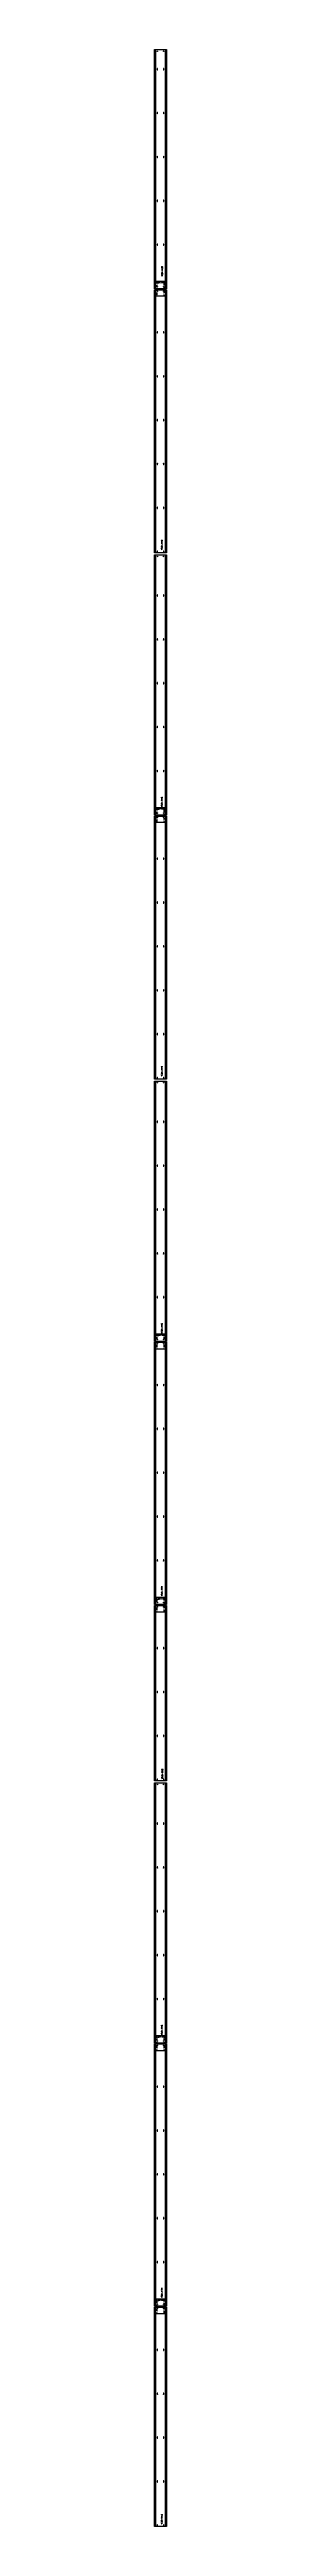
# Model space of a CAD drawing. Header units: inches. Extents: x 11737 to 18084, y -4365 to 1695.
# Drawn here: x 17251 to 17258, y -148 to 1207 of the extents above; entities that cross this region are included whole.
import ezdxf

# ---------------------------------------------------------------- set-up
doc = ezdxf.new("R2010")
doc.units = ezdxf.units.IN
doc.header["$MEASUREMENT"] = 0
for name, pattern in [('NBK_Center', [0.541667, 0.333333, -0.0625, 0.083333, -0.0625]), ('NBK_Center2', [0.270833, 0.166667, -0.03125, 0.041667, -0.03125]), ('NBK_Hidden', [0.125, 0.083333, -0.041667]), ('NBK_Hidden2', [0.0625, 0.041667, -0.020833])]:
    doc.linetypes.add(name, pattern=pattern)
doc.layers.get('Defpoints').update_dxf_attribs({"color": 250, "lineweight": 0})
for name, color, linetype, lineweight in [('!Clip - bent', 20, 'Continuous', 25), ('!Dimension', 50, 'Continuous', 5), ('!Extrusion', 140, 'Continuous', 25), ('!Linetype_Center', 220, 'NBK_Center', 9), ('!Linetype_Center2', 222, 'NBK_Center2', 9), ('!Misc2', 252, 'NBK_Hidden2', 5)]:
    doc.layers.add(name, color=color, linetype=linetype, lineweight=lineweight)
doc.styles.add('Romans', font='romans.shx', dxfattribs={"width": 0.8})

# ---------------------------------------------------------------- blocks, each defined once
blk = doc.blocks.new('SLOTTED SECTION HOLE')
at = {"layer": '!Linetype_Center2'}
blk.add_line((-0.3, 0), (0.3, 0), dxfattribs=at)
at = {"layer": '!Misc2'}
blk.add_lwpolyline([(-0.1, 0.5), (0, 0.5), (0, -0.5), (-0.1, -0.5)], close=True, dxfattribs=at)
blk = doc.blocks.new('WEEP HOLE')
at = {"layer": '!Linetype_Center'}
for p, q in [((-0.2, 0.4), (0.2, 0.4)), ((0, 0.8), (0, -0.1))]:
    blk.add_line(p, q, dxfattribs=at)
at = {"color": 0}
blk.add_lwpolyline([(-0.1, 0.6), (-0.1, 0.1, 0.414214), (0, 0, 0.414214), (0.1, 0.1), (0.1, 0.6, 0.414214), (0, 0.7, 0.414214)], format="xyb", close=True, dxfattribs=at)
blk = doc.blocks.new('TAP HOLE_5mm')
at = {"layer": '!Linetype_Center2'}
for points in [[(-0.2, 0), (0.2, 0)], [(0, 0.2), (0, -0.2)]]:
    blk.add_lwpolyline(points, dxfattribs=at)
blk.add_circle((0, 0), 0.101)
blk = doc.blocks.new('VT.01-1139-')
at = {"layer": '!Extrusion'}
blk.add_lwpolyline([(3.3, 0), (-3.3, 0), (-3.3, 130.9), (1.6, 130.9, 1), (1.9, 130.9), (3.3, 130.9)], format="xyb", close=True, dxfattribs=at)
at = {"layer": '!Extrusion', "linetype": 'NBK_Hidden'}
blk.add_lwpolyline([(1.9, 130.9), (2.5, 130.9), (2.5, 0), (-2.5, 0), (-2.5, 130.9), (1.6, 130.9)], dxfattribs=at)
at = {"layer": '!Extrusion'}
blk.add_lwpolyline([(1.9, 130.9), (2.5, 130.9), (2.5, 0), (-2.5, 0), (-2.5, 130.9), (1.6, 130.9)], dxfattribs=at)
at = {"layer": '!Dimension', "rotation": 360}
for p in [(-2.5, 3.2), (-2.5, 1.7), (2.5, 3.2), (2.5, 1.7)]:
    blk.add_blockref('SLOTTED SECTION HOLE', p, dxfattribs=at)
at = {"layer": '!Extrusion', "rotation": 360}
for name, p in [('TAP HOLE_5mm', (-2.9, 126)), ('TAP HOLE_5mm', (-1.7, 130)), ('TAP HOLE_5mm', (1.7, 130)), ('TAP HOLE_5mm', (2.9, 126)), ('WEEP HOLE', (-1.7, 119.8)), ('WEEP HOLE', (1.7, 119.8)), ('TAP HOLE_5mm', (-2.9, 96.1)), ('WEEP HOLE', (-1.7, 95.8)), ('WEEP HOLE', (1.7, 95.8)), ('TAP HOLE_5mm', (2.9, 96.1)), ('WEEP HOLE', (-1.7, 71.8)), ('WEEP HOLE', (1.7, 71.8)), ('TAP HOLE_5mm', (-2.9, 66.1)), ('TAP HOLE_5mm', (2.9, 66.1)), ('WEEP HOLE', (-1.7, 47.8)), ('WEEP HOLE', (1.7, 47.8)), ('TAP HOLE_5mm', (-2.9, 36.1)), ('TAP HOLE_5mm', (2.9, 36.1)), ('WEEP HOLE', (-1.7, 23.8)), ('WEEP HOLE', (1.7, 23.8)), ('TAP HOLE_5mm', (-2.9, 6.1)), ('TAP HOLE_5mm', (-1.7, 1.1)), ('TAP HOLE_5mm', (1.7, 1.1)), ('TAP HOLE_5mm', (2.9, 6.1))]:
    blk.add_blockref(name, p, dxfattribs=at)
at = {"layer": 'Defpoints', "color": 1, "insert": (0.9, 9.5), "char_height": 0.75, "width": 1.65, "attachment_point": 5, "rotation": 90, "style": 'Romans'}
blk.add_mtext('VT.01-1139', dxfattribs=at)
blk = doc.blocks.new('CLEAR SECTION HOLE')
at = {"layer": '!Linetype_Center2'}
blk.add_line((-0.3, 0), (0.3, 0), dxfattribs=at)
at = {"layer": '!Misc2'}
blk.add_lwpolyline([(-0.1, 0.1), (0, 0.1), (0, -0.1), (-0.1, -0.1)], close=True, dxfattribs=at)
blk = doc.blocks.new('VT.01-1113-')
at = {"layer": '!Extrusion'}
blk.add_lwpolyline([(120, -1.6, 1), (120, -1.9), (120, -3.3), (0, -3.3), (0, 3.3), (120, 3.3)], format="xyb", close=True, dxfattribs=at)
blk.add_lwpolyline([(120, -2.5), (0, -2.5), (0, 2.5), (120, 2.5)], dxfattribs=at)
at = {"layer": '!Extrusion', "linetype": 'NBK_Hidden'}
blk.add_lwpolyline([(120, -2.5), (0, -2.5), (0, 2.5), (120, 2.5)], dxfattribs=at)
at = {"layer": '!Extrusion'}
blk.add_lwpolyline([(124.6, 2.5), (124.6, -2.5), (116.4, -2.5), (116.4, 2.5)], close=True, dxfattribs=at)
at = {"layer": '!Extrusion', "linetype": 'NBK_Hidden2'}
blk.add_lwpolyline([(124.6, 1.9), (124.6, -1.9), (116.4, -1.9), (116.4, 1.9)], close=True, dxfattribs=at)
at = {"layer": '!Dimension', "rotation": 270}
for p in [(117.1, 2.5), (118.7, 2.5), (117.1, -2.5), (118.7, -2.5)]:
    blk.add_blockref('CLEAR SECTION HOLE', p, dxfattribs=at)
at = {"layer": '!Extrusion', "rotation": 270}
for name, p in [('WEEP HOLE', (0.3, 1.7)), ('TAP HOLE_5mm', (7.2, 2.9)), ('WEEP HOLE', (24.3, 1.7)), ('TAP HOLE_5mm', (37.2, 2.9)), ('WEEP HOLE', (48.3, 1.7)), ('TAP HOLE_5mm', (67.2, 2.9)), ('WEEP HOLE', (72.3, 1.7)), ('WEEP HOLE', (96.3, 1.7)), ('TAP HOLE_5mm', (97.2, 2.9)), ('TAP HOLE_5mm', (115.2, 2.9)), ('TAP HOLE_5mm', (119.2, 1.7)), ('WEEP HOLE', (0.3, -1.7)), ('TAP HOLE_5mm', (7.2, -2.9)), ('WEEP HOLE', (24.3, -1.7)), ('TAP HOLE_5mm', (37.2, -2.9)), ('WEEP HOLE', (48.3, -1.7)), ('TAP HOLE_5mm', (67.2, -2.9)), ('WEEP HOLE', (72.3, -1.7)), ('WEEP HOLE', (96.3, -1.7)), ('TAP HOLE_5mm', (97.2, -2.9)), ('TAP HOLE_5mm', (115.2, -2.9)), ('TAP HOLE_5mm', (119.2, -1.7))]:
    blk.add_blockref(name, p, dxfattribs=at)
at = {"layer": 'Defpoints', "color": 30, "insert": (123.9, 0), "char_height": 0.75, "width": 1.65, "attachment_point": 5, "rotation": 270, "style": 'Romans'}
blk.add_mtext('SL.01-1100', dxfattribs=at)
at = {"layer": 'Defpoints', "color": 1, "insert": (4, -0.7), "char_height": 0.75, "width": 1.65, "attachment_point": 5, "style": 'Romans'}
blk.add_mtext('VT.01-1113', dxfattribs=at)
blk = doc.blocks.new('VT.01-1115-')
at = {"layer": '!Extrusion'}
blk.add_lwpolyline([(3.3, 0), (-3.3, 0), (-3.3, 142.4), (1.6, 142.4, 1), (1.9, 142.4), (3.3, 142.4)], format="xyb", close=True, dxfattribs=at)
blk.add_lwpolyline([(1.9, 142.4), (2.5, 142.4), (2.5, 0), (-2.5, 0), (-2.5, 142.4), (1.6, 142.4)], dxfattribs=at)
at = {"layer": '!Extrusion', "linetype": 'NBK_Hidden'}
blk.add_lwpolyline([(1.9, 142.4), (2.5, 142.4), (2.5, 0), (-2.5, 0), (-2.5, 142.4), (1.6, 142.4)], dxfattribs=at)
at = {"layer": '!Dimension'}
for p in [(-2.5, 3.2), (-2.5, 1.7), (2.5, 3.2), (2.5, 1.7)]:
    blk.add_blockref('SLOTTED SECTION HOLE', p, dxfattribs=at)
at = {"layer": '!Extrusion'}
for name, p in [('TAP HOLE_5mm', (-1.7, 141.5)), ('TAP HOLE_5mm', (1.7, 141.5)), ('TAP HOLE_5mm', (-2.9, 131.5)), ('TAP HOLE_5mm', (2.9, 131.5)), ('WEEP HOLE', (-1.7, 119.8)), ('WEEP HOLE', (1.7, 119.8)), ('TAP HOLE_5mm', (-2.9, 101.5)), ('WEEP HOLE', (-1.7, 95.8)), ('WEEP HOLE', (1.7, 95.8)), ('TAP HOLE_5mm', (2.9, 101.5)), ('TAP HOLE_5mm', (-2.9, 71.5)), ('WEEP HOLE', (-1.7, 71.8)), ('WEEP HOLE', (1.7, 71.8)), ('TAP HOLE_5mm', (2.9, 71.5)), ('TAP HOLE_5mm', (-2.9, 41.5)), ('WEEP HOLE', (-1.7, 47.8)), ('WEEP HOLE', (1.7, 47.8)), ('TAP HOLE_5mm', (2.9, 41.5)), ('WEEP HOLE', (-1.7, 23.8)), ('WEEP HOLE', (1.7, 23.8)), ('TAP HOLE_5mm', (-2.9, 11.5)), ('TAP HOLE_5mm', (-1.7, 1.1)), ('TAP HOLE_5mm', (1.7, 1.1)), ('TAP HOLE_5mm', (2.9, 11.5))]:
    blk.add_blockref(name, p, dxfattribs=at)
at = {"layer": 'Defpoints', "color": 1, "insert": (0.8, 7.2), "char_height": 0.75, "width": 1.65, "attachment_point": 5, "rotation": 90, "style": 'Romans'}
blk.add_mtext('VT.01-1115', dxfattribs=at)
blk = doc.blocks.new('VT.01-1118-')
at = {"layer": '!Extrusion'}
blk.add_lwpolyline([(1.6, 96, 1), (1.9, 96), (3.3, 96), (3.3, 0), (-3.3, 0), (-3.3, 96)], format="xyb", close=True, dxfattribs=at)
blk.add_lwpolyline([(-2.5, 100.6), (2.5, 100.6), (2.5, 92.4), (-2.5, 92.4)], close=True, dxfattribs=at)
blk.add_lwpolyline([(1.9, 96), (2.5, 96), (2.5, 0), (-2.5, 0), (-2.5, 96), (1.6, 96)], dxfattribs=at)
at = {"layer": '!Extrusion', "linetype": 'NBK_Hidden'}
blk.add_lwpolyline([(1.9, 96), (2.5, 96), (2.5, 0), (-2.5, 0), (-2.5, 96), (1.6, 96)], dxfattribs=at)
at = {"layer": '!Extrusion', "linetype": 'NBK_Hidden2'}
blk.add_lwpolyline([(-1.9, 100.6), (1.9, 100.6), (1.9, 92.4), (-1.9, 92.4)], close=True, dxfattribs=at)
at = {"layer": '!Dimension', "rotation": 360}
for p in [(-2.5, 94.7), (-2.5, 93.1), (2.5, 94.7), (2.5, 93.1)]:
    blk.add_blockref('CLEAR SECTION HOLE', p, dxfattribs=at)
at = {"layer": '!Extrusion', "rotation": 360}
for name, p in [('TAP HOLE_5mm', (-1.7, 95.2)), ('TAP HOLE_5mm', (1.7, 95.2)), ('TAP HOLE_5mm', (-2.9, 91.2)), ('TAP HOLE_5mm', (2.9, 91.2)), ('WEEP HOLE', (-1.7, 72.3)), ('WEEP HOLE', (1.7, 72.3)), ('TAP HOLE_5mm', (-2.9, 67.2)), ('TAP HOLE_5mm', (2.9, 67.2)), ('WEEP HOLE', (-1.7, 48.3)), ('WEEP HOLE', (1.7, 48.3)), ('TAP HOLE_5mm', (-2.9, 37.2)), ('TAP HOLE_5mm', (2.9, 37.2)), ('WEEP HOLE', (-1.7, 24.3)), ('WEEP HOLE', (1.7, 24.3)), ('TAP HOLE_5mm', (-2.9, 7.2)), ('WEEP HOLE', (-1.7, 0.3)), ('WEEP HOLE', (1.7, 0.3)), ('TAP HOLE_5mm', (2.9, 7.2))]:
    blk.add_blockref(name, p, dxfattribs=at)
at = {"layer": 'Defpoints', "color": 30, "insert": (0.2, 99.6), "char_height": 0.75, "width": 1.65, "attachment_point": 5, "style": 'Romans'}
blk.add_mtext('SL.01-1100', dxfattribs=at)
at = {"layer": 'Defpoints', "color": 1, "insert": (1, 3.8), "char_height": 0.75, "width": 1.65, "attachment_point": 5, "rotation": 90, "style": 'Romans'}
blk.add_mtext('VT.01-1118', dxfattribs=at)
blk = doc.blocks.new('VT.01-1114-')
at = {"layer": '!Extrusion'}
blk.add_lwpolyline([(-3.3, 0), (-3.3, 143.5), (1.6, 143.5, 1), (1.9, 143.5), (3.3, 143.5), (3.3, 0)], format="xyb", close=True, dxfattribs=at)
blk.add_lwpolyline([(-2.5, 148.1), (2.5, 148.1), (2.5, 139.8), (-2.5, 139.8)], close=True, dxfattribs=at)
for points in [[(-2.5, 0), (-2.5, 143.5), (1.6, 143.5)], [(1.9, 143.5), (2.5, 143.5), (2.5, 0)]]:
    blk.add_lwpolyline(points, dxfattribs=at)
at = {"layer": '!Extrusion', "linetype": 'NBK_Hidden'}
for points in [[(-2.5, 0), (-2.5, 143.5), (1.6, 143.5)], [(1.9, 143.5), (2.5, 143.5), (2.5, 0)]]:
    blk.add_lwpolyline(points, dxfattribs=at)
at = {"layer": '!Extrusion', "linetype": 'NBK_Hidden2'}
blk.add_lwpolyline([(-1.9, 148.1), (1.9, 148.1), (1.9, 139.8), (-1.9, 139.8)], close=True, dxfattribs=at)
at = {"layer": '!Dimension', "rotation": 360}
for name, p in [('CLEAR SECTION HOLE', (-2.5, 142.2)), ('CLEAR SECTION HOLE', (-2.5, 140.6)), ('CLEAR SECTION HOLE', (2.5, 142.2)), ('CLEAR SECTION HOLE', (2.5, 140.6)), ('SLOTTED SECTION HOLE', (-2.5, 3.2)), ('SLOTTED SECTION HOLE', (-2.5, 1.7)), ('SLOTTED SECTION HOLE', (2.5, 3.2)), ('SLOTTED SECTION HOLE', (2.5, 1.7))]:
    blk.add_blockref(name, p, dxfattribs=at)
at = {"layer": '!Extrusion', "rotation": 360}
for name, p in [('TAP HOLE_5mm', (-1.7, 142.7)), ('TAP HOLE_5mm', (1.7, 142.7)), ('TAP HOLE_5mm', (-2.9, 131.7)), ('TAP HOLE_5mm', (2.9, 131.7)), ('WEEP HOLE', (-1.7, 119.8)), ('WEEP HOLE', (1.7, 119.8)), ('TAP HOLE_5mm', (-2.9, 101.7)), ('WEEP HOLE', (-1.7, 95.8)), ('WEEP HOLE', (1.7, 95.8)), ('TAP HOLE_5mm', (2.9, 101.7)), ('TAP HOLE_5mm', (-2.9, 71.7)), ('WEEP HOLE', (-1.7, 71.8)), ('WEEP HOLE', (1.7, 71.8)), ('TAP HOLE_5mm', (2.9, 71.7)), ('TAP HOLE_5mm', (-2.9, 41.7)), ('WEEP HOLE', (-1.7, 47.8)), ('WEEP HOLE', (1.7, 47.8)), ('TAP HOLE_5mm', (2.9, 41.7)), ('WEEP HOLE', (-1.7, 23.8)), ('WEEP HOLE', (1.7, 23.8)), ('TAP HOLE_5mm', (-2.9, 11.7)), ('TAP HOLE_5mm', (-1.7, 1.1)), ('TAP HOLE_5mm', (1.7, 1.1)), ('TAP HOLE_5mm', (2.9, 11.7))]:
    blk.add_blockref(name, p, dxfattribs=at)
at = {"layer": 'Defpoints', "color": 30, "insert": (0.1, 147.4), "char_height": 0.75, "width": 1.65, "attachment_point": 5, "style": 'Romans'}
blk.add_mtext('SL.01-1100', dxfattribs=at)
at = {"layer": 'Defpoints', "color": 1, "insert": (0.8, 7.4), "char_height": 0.75, "width": 1.65, "attachment_point": 5, "rotation": 90, "style": 'Romans'}
blk.add_mtext('VT.01-1114', dxfattribs=at)
blk = doc.blocks.new('VT.01-1119-')
at = {"layer": '!Extrusion'}
blk.add_lwpolyline([(3.3, 0), (-3.3, 0), (-3.3, 144), (1.6, 144, 1), (1.9, 144), (3.3, 144)], format="xyb", close=True, dxfattribs=at)
blk.add_lwpolyline([(-2.5, 148.6), (2.5, 148.6), (2.5, 140.4), (-2.5, 140.4)], close=True, dxfattribs=at)
at = {"layer": '!Extrusion', "linetype": 'NBK_Hidden'}
blk.add_lwpolyline([(1.9, 144), (2.5, 144), (2.5, 0), (-2.5, 0), (-2.5, 144), (1.6, 144)], dxfattribs=at)
at = {"layer": '!Extrusion'}
blk.add_lwpolyline([(1.9, 144), (2.5, 144), (2.5, 0), (-2.5, 0), (-2.5, 144), (1.6, 144)], dxfattribs=at)
at = {"layer": '!Extrusion', "linetype": 'NBK_Hidden2'}
blk.add_lwpolyline([(-1.9, 148.6), (1.9, 148.6), (1.9, 140.4), (-1.9, 140.4)], close=True, dxfattribs=at)
at = {"layer": '!Dimension', "rotation": 360}
for p in [(-2.5, 142.7), (-2.5, 141.1), (2.5, 142.7), (2.5, 141.1)]:
    blk.add_blockref('CLEAR SECTION HOLE', p, dxfattribs=at)
at = {"layer": '!Extrusion', "rotation": 360}
for name, p in [('TAP HOLE_5mm', (-1.7, 143.2)), ('TAP HOLE_5mm', (1.7, 143.2)), ('TAP HOLE_5mm', (-2.9, 132)), ('TAP HOLE_5mm', (2.9, 132)), ('WEEP HOLE', (-1.7, 120.3)), ('WEEP HOLE', (1.7, 120.3)), ('TAP HOLE_5mm', (-2.9, 102)), ('WEEP HOLE', (-1.7, 96.3)), ('WEEP HOLE', (1.7, 96.3)), ('TAP HOLE_5mm', (2.9, 102)), ('TAP HOLE_5mm', (-2.9, 72)), ('WEEP HOLE', (-1.7, 72.3)), ('WEEP HOLE', (1.7, 72.3)), ('TAP HOLE_5mm', (2.9, 72)), ('TAP HOLE_5mm', (-2.9, 42)), ('WEEP HOLE', (-1.7, 48.3)), ('WEEP HOLE', (1.7, 48.3)), ('TAP HOLE_5mm', (2.9, 42)), ('WEEP HOLE', (-1.7, 24.3)), ('WEEP HOLE', (1.7, 24.3)), ('TAP HOLE_5mm', (-2.9, 12)), ('WEEP HOLE', (-1.7, 0.3)), ('WEEP HOLE', (1.7, 0.3)), ('TAP HOLE_5mm', (2.9, 12))]:
    blk.add_blockref(name, p, dxfattribs=at)
at = {"layer": 'Defpoints', "color": 30, "insert": (0, 147.9), "char_height": 0.75, "width": 1.65, "attachment_point": 5, "style": 'Romans'}
blk.add_mtext('SL.01-1100', dxfattribs=at)
at = {"layer": 'Defpoints', "color": 1, "insert": (0.8, 4.4), "char_height": 0.75, "width": 1.65, "attachment_point": 5, "rotation": 90, "style": 'Romans'}
blk.add_mtext('VT.01-1119', dxfattribs=at)

msp = doc.modelspace()

# ---------------------------------------------------------------- block references
at = {"layer": '!Clip - bent', "color": 2, "rotation": 360}
msp.add_blockref('VT.01-1139-', (17254.31009, 1076.29233), dxfattribs=at)
at = {"layer": '!Clip - bent', "color": 2}
for p in [(17254.31009, 356.29233), (17254.31009, -27.70767)]:
    msp.add_blockref('VT.01-1114-', p, dxfattribs=at)
at = {"layer": '!Dimension'}
for name, p in [('VT.01-1119-', (17254.31009, 931.77215)), ('VT.01-1115-', (17254.31009, 788.29233)), ('VT.01-1119-', (17254.31009, 643.77215)), ('VT.01-1115-', (17254.31009, 500.29233)), ('VT.01-1118-', (17254.31009, 259.77215)), ('VT.01-1115-', (17254.31009, 116.29233))]:
    msp.add_blockref(name, p, dxfattribs=at)
at = {"layer": '!Dimension', "color": 1, "rotation": 90}
msp.add_blockref('VT.01-1113-', (17254.31009, -148.22785), dxfattribs=at)

doc.saveas('drawing.dxf')
